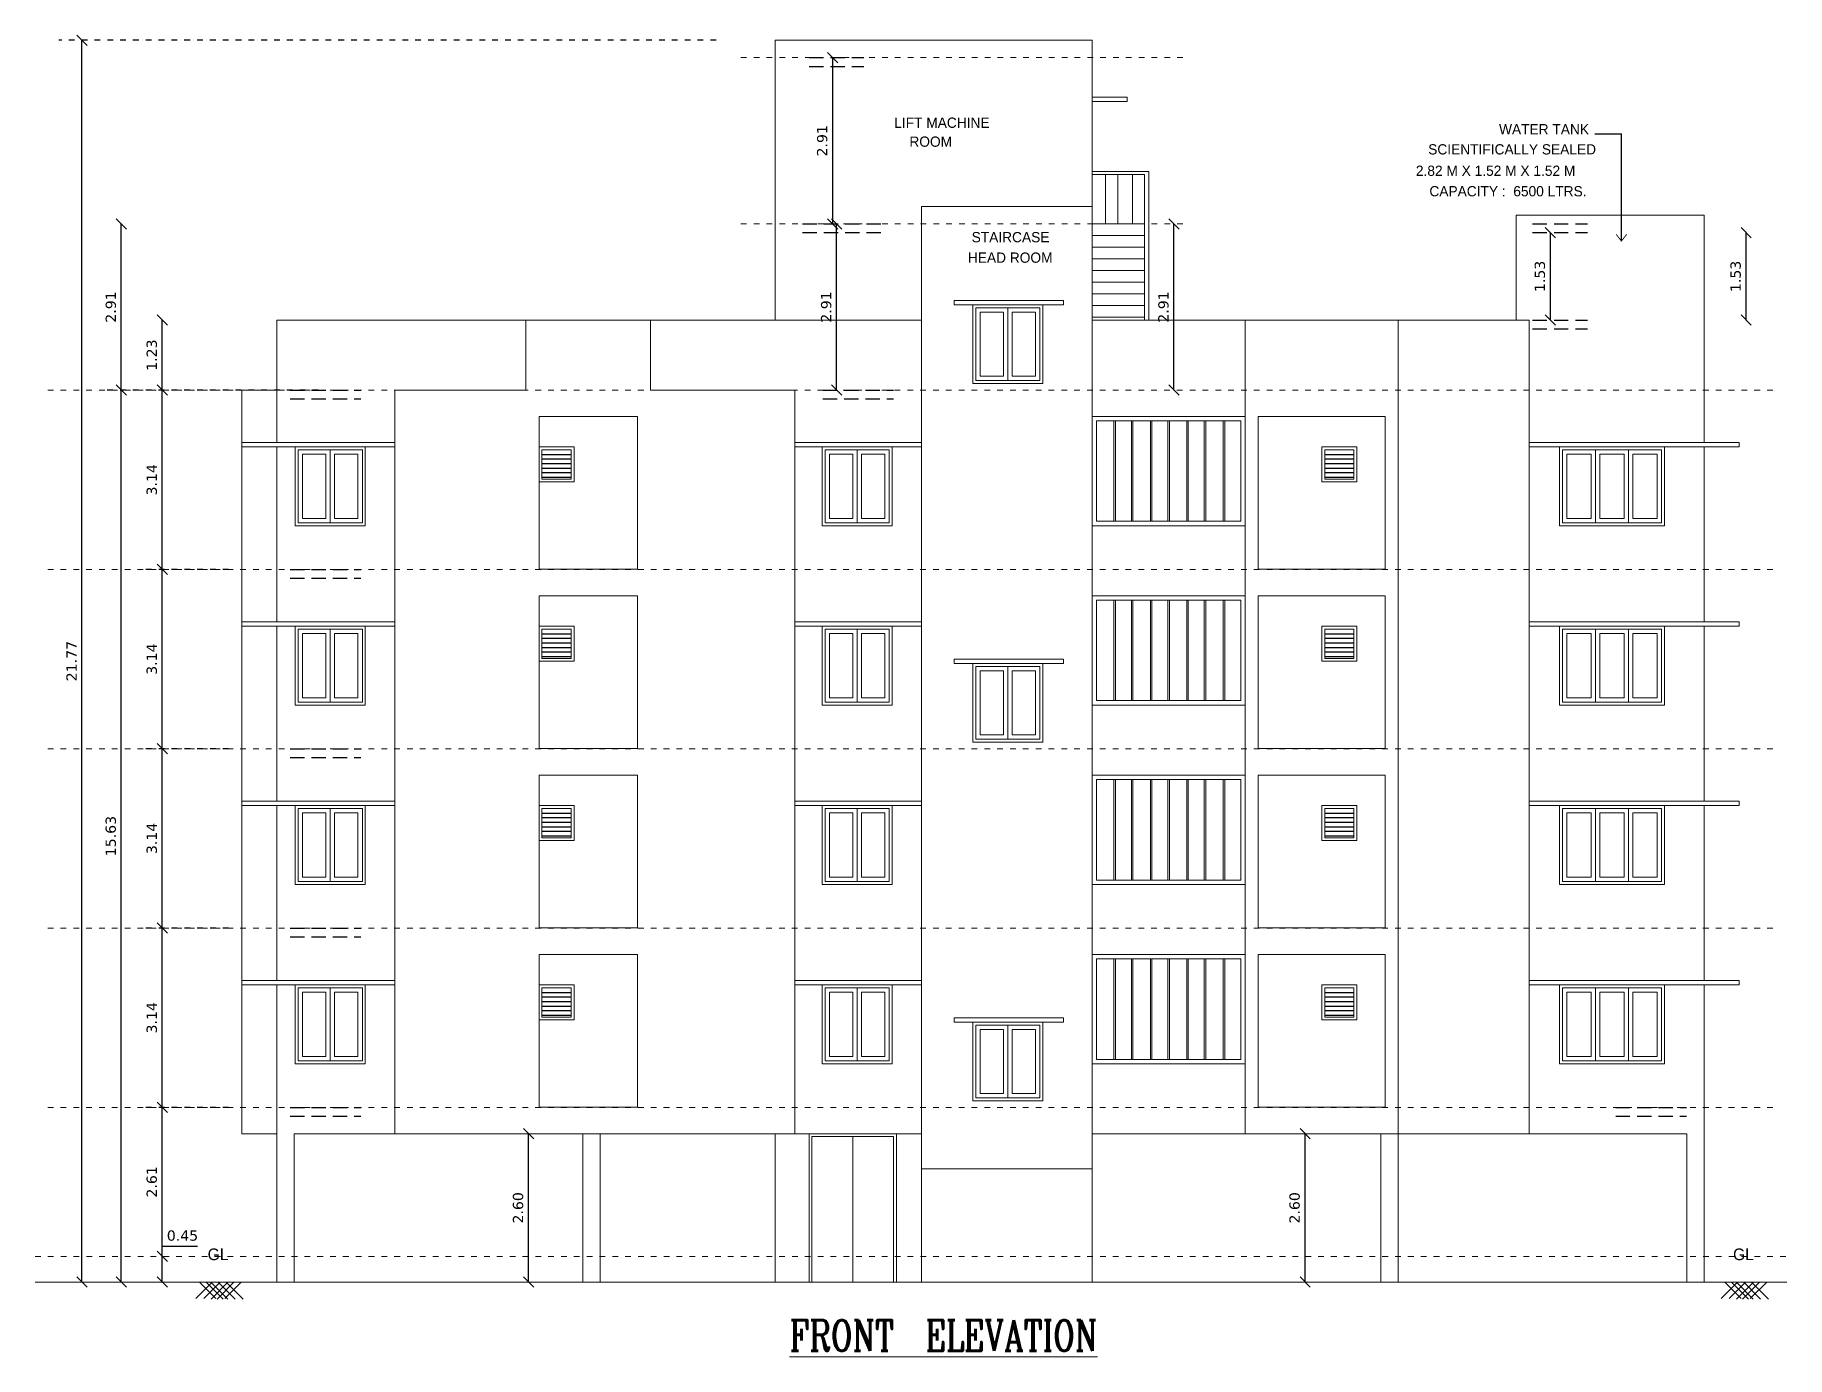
# Model space of a CAD drawing. Header units: metres. Extents: x 617 to 1370, y 693 to 852.
# Drawn here: x 979.39 to 1010.11, y 692.77 to 715.94 of the extents above; entities that cross this region are included whole.
import ezdxf

# ---------------------------------------------------------------- set-up
doc = ezdxf.new("R2010")
doc.units = ezdxf.units.M
doc.header["$MEASUREMENT"] = 0
doc.header["$PDMODE"] = 2
doc.header["$PDSIZE"] = 50
for name, pattern in [('DOT2', [0.125, 0, -0.125]), ('DOTX2', [0.5, 0, -0.5]), ('HIDDEN', [0.375, 0.25, -0.125])]:
    doc.linetypes.add(name, pattern=pattern)
doc.layers.get('0').update_dxf_attribs({"lineweight": 0})
doc.layers.get('Defpoints').update_dxf_attribs({"lineweight": 0})
for name, color, linetype in [('BLK_1_HT_OF_BLDG', 5, 'Continuous'), ('BLK_1_PLINTH_HEIGHT', 7, 'Continuous'), ('BLK_1_ROOF_WATER_TANK_HT', 235, 'Continuous'), ('BLK_1_STAIR_HEADROOM', 55, 'Continuous'), ('COLUMN', 2, 'Continuous'), ('DOORTEXT', 13, 'Continuous'), ('flr hts', 252, 'HIDDEN'), ('HATCH', 15, 'Continuous')]:
    doc.layers.add(name, color=color, linetype=linetype)
for name, color, linetype, lineweight in [('BLK_1_MUMTY_HT', 83, 'Continuous', 0), ('DIM', 3, 'Continuous', 0), ('DOOR', 8, 'Continuous', 0), ('ED', 30, 'Continuous', 0), ('ROOM TEXT', 7, 'Continuous', 0), ('TEXT', 7, 'Continuous', 0), ('wall', 7, 'Continuous', 0)]:
    doc.layers.add(name, color=color, linetype=linetype, lineweight=lineweight)
doc.styles.add('GPL$0$ROMANC', font='romanc', dxfattribs={"width": 0.75})
doc.styles.get("Standard").update_dxf_attribs({"font": 'verdana.ttf', "height": 0.18})
doc.styles.add('UATEXT', font='GOTHIC.TTF')
doc.styles.add('USA', font='GOTHIC.TTF', dxfattribs={"width": 0.8})
doc.dimstyles.new('ED', dxfattribs={"dimscale": 0, "dimtxt": 0.18, "dimasz": 0.18, "dimexe": 0, "dimexo": 0, "dimgap": 0.09, "dimtad": 1, "dimtoh": 1, "dimzin": 3, "dimdsep": 46, "dimtxsty": 'Standard', "dimblk": 'OBLIQUE', "dimcen": 0.09, "dimse1": 1, "dimse2": 1, "dimclrd": 251, "dimclrt": 30, "dimadec": 0, "dimazin": 0, "dimtfac": 1, "dimtmove": 0, "dimatfit": 3, "dimldrblk": 'ARCHTICK', "dimfxl": 1, "dimtolj": 1, "dimtzin": 0, "dimarcsym": 0})
doc.dimstyles.get("Standard").update_dxf_attribs({"dimscale": 0, "dimtxt": 0.18, "dimasz": 0.18, "dimexe": 0.18, "dimexo": 0.0625, "dimgap": 0.09, "dimtad": 1, "dimtoh": 1, "dimzin": 0, "dimdsep": 46, "dimtxsty": 'Standard', "dimblk": 'OBLIQUE', "dimcen": 0.09, "dimse1": 1, "dimse2": 1, "dimadec": 0, "dimazin": 0, "dimtfac": 1, "dimtofl": 0, "dimtmove": 0, "dimatfit": 3, "dimldrblk": 'OBLIQUE', "dimfxl": 1, "dimtolj": 1, "dimtzin": 0, "dimarcsym": 0})

msp = doc.modelspace()

# ---------------------------------------------------------------- texts
at = {"layer": 'DIM', "style": 'USA'}
for p in [(982.421, 694.471), (1009.17, 694.471)]:
    msp.add_text('GL', height=0.2044, dxfattribs=at).set_placement(p)
at = {"layer": 'ROOM TEXT', "style": 'UATEXT'}
for s, p in [('LIFT MACHINE', (994.461, 714.318)), ('WATER TANK', (1005.066, 714.203)), ('ROOM', (994.726, 713.986)), ('SCIENTIFICALLY SEALED ', (1003.824, 713.851)), ('2.82 M X 1.52 M X 1.52 M ', (1003.608, 713.476)), ('CAPACITY :  6500 LTRS.', (1003.845, 713.117)), ('STAIRCASE', (995.818, 712.312)), ('HEAD ROOM', (995.752, 711.953))]:
    msp.add_text(s, height=0.18, dxfattribs=at).set_placement(p)
at = {"layer": 'TEXT', "style": 'GPL$0$ROMANC', "width": 0.75}
msp.add_text('%%UFRONT  ELEVATION', height=0.53667, dxfattribs=at).set_placement((992.626, 692.882))

# ---------------------------------------------------------------- blocks, each defined once
blk = doc.blocks.new('_Oblique')
at = {"color": 0, "linetype": 'ByBlock', "lineweight": -2}
blk.add_line((-0.5, -0.5), (0.5, 0.5), dxfattribs=at)
blk = doc.blocks.new('*D68')
at = {"layer": 'Defpoints', "color": 0}
for p in [(981.626, 697.148), (983.134, 697.148), (983.134, 694.538)]:
    blk.add_point(p, dxfattribs=at)
at = {"layer": 'ED', "color": 251, "lineweight": -2}
blk.add_line((981.626, 694.538), (981.626, 697.148), dxfattribs=at)
at = {"layer": 'ED', "color": 251, "lineweight": -2, "xscale": 0.18, "yscale": 0.18, "zscale": 0.18}
for p, rotation in [((981.626, 697.148), 90), ((981.626, 694.538), 270)]:
    blk.add_blockref('_Oblique', p, dxfattribs=dict(at, rotation=rotation))
at = {"layer": 'ED', "color": 30, "insert": (981.442, 695.843), "char_height": 0.18, "attachment_point": 5, "rotation": 90}
blk.add_mtext('\\A1;2.61', dxfattribs=at)
blk = doc.blocks.new('_ArchTick')
at = {"color": 0, "const_width": 0.15}
blk.add_lwpolyline([(-0.5, -0.5), (0.5, 0.5)], dxfattribs=at)
blk = doc.blocks.new('*D69')
at = {"layer": 'Defpoints', "color": 0}
for p in [(981.626, 700.291), (982.789, 700.291), (983.134, 697.148)]:
    blk.add_point(p, dxfattribs=at)
at = {"layer": 'ED', "color": 251, "lineweight": -2}
blk.add_line((981.626, 697.148), (981.626, 700.291), dxfattribs=at)
at = {"layer": 'ED', "color": 251, "lineweight": -2, "xscale": 0.18, "yscale": 0.18, "zscale": 0.18}
for p, rotation in [((981.626, 700.291), 90), ((981.626, 697.148), 270)]:
    blk.add_blockref('_Oblique', p, dxfattribs=dict(at, rotation=rotation))
at = {"layer": 'ED', "color": 30, "insert": (981.442, 698.719), "char_height": 0.18, "attachment_point": 5, "rotation": 90}
blk.add_mtext('\\A1;3.14', dxfattribs=at)
blk = doc.blocks.new('*D70')
at = {"layer": 'Defpoints', "color": 0}
for p in [(981.626, 703.434), (982.789, 703.434), (982.789, 700.291)]:
    blk.add_point(p, dxfattribs=at)
at = {"layer": 'ED', "color": 251, "lineweight": -2}
blk.add_line((981.626, 700.291), (981.626, 703.434), dxfattribs=at)
at = {"layer": 'ED', "color": 251, "lineweight": -2, "xscale": 0.18, "yscale": 0.18, "zscale": 0.18}
for p, rotation in [((981.626, 703.434), 90), ((981.626, 700.291), 270)]:
    blk.add_blockref('_Oblique', p, dxfattribs=dict(at, rotation=rotation))
at = {"layer": 'ED', "color": 30, "insert": (981.442, 701.863), "char_height": 0.18, "attachment_point": 5, "rotation": 90}
blk.add_mtext('\\A1;3.14', dxfattribs=at)
blk = doc.blocks.new('*D71')
at = {"layer": 'Defpoints', "color": 0}
for p in [(981.626, 706.578), (982.789, 706.578), (982.789, 703.434)]:
    blk.add_point(p, dxfattribs=at)
at = {"layer": 'ED', "color": 251, "lineweight": -2}
blk.add_line((981.626, 703.434), (981.626, 706.578), dxfattribs=at)
at = {"layer": 'ED', "color": 251, "lineweight": -2, "xscale": 0.18, "yscale": 0.18, "zscale": 0.18}
for p, rotation in [((981.626, 706.578), 90), ((981.626, 703.434), 270)]:
    blk.add_blockref('_Oblique', p, dxfattribs=dict(at, rotation=rotation))
at = {"layer": 'ED', "color": 30, "insert": (981.442, 705.006), "char_height": 0.18, "attachment_point": 5, "rotation": 90}
blk.add_mtext('\\A1;3.14', dxfattribs=at)
blk = doc.blocks.new('*D72')
at = {"layer": 'Defpoints', "color": 0}
for p in [(981.626, 709.721), (984.361, 709.721), (982.789, 706.578)]:
    blk.add_point(p, dxfattribs=at)
at = {"layer": 'ED', "color": 251, "lineweight": -2}
blk.add_line((981.626, 706.578), (981.626, 709.721), dxfattribs=at)
at = {"layer": 'ED', "color": 251, "lineweight": -2, "xscale": 0.18, "yscale": 0.18, "zscale": 0.18}
for p, rotation in [((981.626, 709.721), 90), ((981.626, 706.578), 270)]:
    blk.add_blockref('_Oblique', p, dxfattribs=dict(at, rotation=rotation))
at = {"layer": 'ED', "color": 30, "insert": (981.442, 708.149), "char_height": 0.18, "attachment_point": 5, "rotation": 90}
blk.add_mtext('\\A1;3.14', dxfattribs=at)
blk = doc.blocks.new('*D73')
at = {"layer": 'Defpoints', "color": 0}
for p in [(981.626, 710.948), (984.361, 710.948), (984.361, 709.721)]:
    blk.add_point(p, dxfattribs=at)
at = {"layer": 'wall', "color": 251, "lineweight": -2}
blk.add_line((981.626, 709.721), (981.626, 710.948), dxfattribs=at)
at = {"layer": 'wall', "color": 251, "lineweight": -2, "xscale": 0.18, "yscale": 0.18, "zscale": 0.18}
for p, rotation in [((981.626, 710.948), 90), ((981.626, 709.721), 270)]:
    blk.add_blockref('_Oblique', p, dxfattribs=dict(at, rotation=rotation))
at = {"layer": 'wall', "color": 30, "insert": (981.442, 710.334), "char_height": 0.18, "attachment_point": 5, "rotation": 90}
blk.add_mtext('\\A1;1.23', dxfattribs=at)
blk = doc.blocks.new('*D74')
at = {"layer": 'Defpoints', "color": 0}
for p in [(980.217, 715.854), (991.337, 715.854), (980.907, 694.088)]:
    blk.add_point(p, dxfattribs=at)
at = {"layer": 'ED', "color": 251, "lineweight": -2}
blk.add_line((980.217, 694.088), (980.217, 715.854), dxfattribs=at)
at = {"layer": 'ED', "color": 251, "lineweight": -2, "xscale": 0.18, "yscale": 0.18, "zscale": 0.18}
for p, rotation in [((980.217, 715.854), 90), ((980.217, 694.088), 270)]:
    blk.add_blockref('_Oblique', p, dxfattribs=dict(at, rotation=rotation))
at = {"layer": 'ED', "color": 30, "insert": (980.035, 704.971), "char_height": 0.18, "attachment_point": 5, "rotation": 90}
blk.add_mtext('\\A1;21.77', dxfattribs=at)
blk = doc.blocks.new('*D75')
at = {"layer": 'Defpoints', "color": 0}
for p in [(993.451, 712.634), (993.785, 712.634), (993.818, 709.721)]:
    blk.add_point(p, dxfattribs=at)
at = {"layer": 'ED', "color": 251, "lineweight": -2}
blk.add_line((993.451, 709.721), (993.451, 712.634), dxfattribs=at)
at = {"layer": 'ED', "color": 251, "lineweight": -2, "xscale": 0.18, "yscale": 0.18, "zscale": 0.18}
for p, rotation in [((993.451, 712.634), 90), ((993.451, 709.721), 270)]:
    blk.add_blockref('_Oblique', p, dxfattribs=dict(at, rotation=rotation))
at = {"layer": 'ED', "color": 30, "insert": (993.268, 711.178), "char_height": 0.18, "attachment_point": 5, "rotation": 90}
blk.add_mtext('\\A1;2.91', dxfattribs=at)
blk = doc.blocks.new('*D290')
at = {"layer": 'Defpoints', "color": 0}
for p in [(1005.967, 712.481), (1006.003, 712.481), (1006.003, 710.948)]:
    blk.add_point(p, dxfattribs=at)
at = {"layer": 'ED', "color": 251, "lineweight": -2}
blk.add_line((1005.967, 710.948), (1005.967, 712.481), dxfattribs=at)
at = {"layer": 'ED', "color": 251, "lineweight": -2, "xscale": 0.18, "yscale": 0.18, "zscale": 0.18}
for p, rotation in [((1005.967, 712.481), 90), ((1005.967, 710.948), 270)]:
    blk.add_blockref('_Oblique', p, dxfattribs=dict(at, rotation=rotation))
at = {"layer": 'ED', "color": 30, "insert": (1005.783, 711.714), "char_height": 0.18, "attachment_point": 5, "rotation": 90}
blk.add_mtext('\\A1;1.53', dxfattribs=at)
blk = doc.blocks.new('*D291')
at = {"layer": 'Defpoints', "color": 0}
for p in [(993.381, 715.548), (993.587, 715.548), (993.587, 712.634)]:
    blk.add_point(p, dxfattribs=at)
at = {"layer": 'ED', "color": 251, "lineweight": -2}
blk.add_line((993.381, 712.634), (993.381, 715.548), dxfattribs=at)
at = {"layer": 'ED', "color": 251, "lineweight": -2, "xscale": 0.18, "yscale": 0.18, "zscale": 0.18}
for p, rotation in [((993.381, 715.548), 90), ((993.381, 712.634), 270)]:
    blk.add_blockref('_Oblique', p, dxfattribs=dict(at, rotation=rotation))
at = {"layer": 'ED', "color": 30, "insert": (993.198, 714.091), "char_height": 0.18, "attachment_point": 5, "rotation": 90}
blk.add_mtext('\\A1;2.91', dxfattribs=at)
blk = doc.blocks.new('*D292')
at = {"layer": 'Defpoints', "color": 0}
for p in [(988.048, 696.688), (988.999, 696.688), (988.999, 694.088)]:
    blk.add_point(p, dxfattribs=at)
at = {"layer": 'ED', "color": 251, "lineweight": -2}
blk.add_line((988.048, 694.088), (988.048, 696.688), dxfattribs=at)
at = {"layer": 'ED', "color": 251, "lineweight": -2, "xscale": 0.18, "yscale": 0.18, "zscale": 0.18}
for p, rotation in [((988.048, 696.688), 90), ((988.048, 694.088), 270)]:
    blk.add_blockref('_Oblique', p, dxfattribs=dict(at, rotation=rotation))
at = {"layer": 'ED', "color": 30, "insert": (987.865, 695.388), "char_height": 0.18, "attachment_point": 5, "rotation": 90}
blk.add_mtext('\\A1;2.60', dxfattribs=at)
blk = doc.blocks.new('*D80')
at = {"layer": 'Defpoints', "color": 0}
for p in [(1001.666, 696.688), (1002.616, 696.688), (1002.616, 694.088)]:
    blk.add_point(p, dxfattribs=at)
at = {"layer": 'ED', "color": 251, "lineweight": -2}
blk.add_line((1001.666, 694.088), (1001.666, 696.688), dxfattribs=at)
at = {"layer": 'ED', "color": 251, "lineweight": -2, "xscale": 0.18, "yscale": 0.18, "zscale": 0.18}
for p, rotation in [((1001.666, 696.688), 90), ((1001.666, 694.088), 270)]:
    blk.add_blockref('_Oblique', p, dxfattribs=dict(at, rotation=rotation))
at = {"layer": 'ED', "color": 30, "insert": (1001.482, 695.388), "char_height": 0.18, "attachment_point": 5, "rotation": 90}
blk.add_mtext('\\A1;2.60', dxfattribs=at)
blk = doc.blocks.new('*D311')
at = {"layer": 'BLK_1_STAIR_HEADROOM', "color": 0, "lineweight": -2}
blk.add_line((999.366, 709.721), (999.366, 712.634), dxfattribs=at)
at = {"layer": 'Defpoints', "color": 0}
for p in [(994.323, 712.634), (999.366, 712.634), (994.446, 709.721)]:
    blk.add_point(p, dxfattribs=at)
at = {"layer": 'BLK_1_STAIR_HEADROOM', "color": 0, "lineweight": -2, "xscale": 0.18, "yscale": 0.18, "zscale": 0.18}
for p, rotation in [((999.366, 712.634), 90), ((999.366, 709.721), 270)]:
    blk.add_blockref('_Oblique', p, dxfattribs=dict(at, rotation=rotation))
at = {"layer": 'BLK_1_STAIR_HEADROOM', "color": 0, "insert": (999.182, 711.178), "char_height": 0.18, "attachment_point": 5, "rotation": 90}
blk.add_mtext('\\A1;2.91', dxfattribs=at)
blk = doc.blocks.new('*D317')
at = {"layer": 'BLK_1_HT_OF_BLDG', "color": 0, "lineweight": -2}
blk.add_line((980.907, 694.088), (980.907, 709.721), dxfattribs=at)
at = {"layer": 'Defpoints', "color": 0}
for p in [(980.907, 709.721), (983.632, 709.721), (983.632, 694.088)]:
    blk.add_point(p, dxfattribs=at)
at = {"layer": 'BLK_1_HT_OF_BLDG', "color": 0, "lineweight": -2, "xscale": 0.18, "yscale": 0.18, "zscale": 0.18}
for p, rotation in [((980.907, 709.721), 90), ((980.907, 694.088), 270)]:
    blk.add_blockref('_Oblique', p, dxfattribs=dict(at, rotation=rotation))
at = {"layer": 'BLK_1_HT_OF_BLDG', "color": 0, "insert": (980.723, 701.904), "char_height": 0.18, "attachment_point": 5, "rotation": 90}
blk.add_mtext('\\A1;15.63', dxfattribs=at)
blk = doc.blocks.new('*D318')
at = {"layer": 'BLK_1_PLINTH_HEIGHT', "color": 0, "linetype": 'ByBlock', "lineweight": -2}
for p, q in [((981.626, 694.538), (981.626, 694.718)), ((981.626, 694.718), (982.244, 694.718)), ((981.626, 694.088), (981.626, 694.538))]:
    blk.add_line(p, q, dxfattribs=at)
at = {"layer": 'Defpoints', "color": 0, "linetype": 'ByBlock'}
for p in [(981.626, 694.538), (983.632, 694.538), (983.632, 694.088)]:
    blk.add_point(p, dxfattribs=at)
at = {"layer": 'BLK_1_PLINTH_HEIGHT', "color": 0, "linetype": 'ByBlock', "lineweight": -2, "xscale": 0.18, "yscale": 0.18, "zscale": 0.18}
for p, rotation in [((981.626, 694.538), 90), ((981.626, 694.088), 270)]:
    blk.add_blockref('_Oblique', p, dxfattribs=dict(at, rotation=rotation))
at = {"layer": 'BLK_1_PLINTH_HEIGHT', "color": 0, "linetype": 'ByBlock', "insert": (981.98, 694.901), "char_height": 0.18, "attachment_point": 5}
blk.add_mtext('\\A1;0.45', dxfattribs=at)
blk = doc.blocks.new('*D341')
at = {"layer": 'BLK_1_MUMTY_HT', "color": 0, "lineweight": -2}
blk.add_line((980.907, 709.721), (980.907, 712.634), dxfattribs=at)
at = {"layer": 'Defpoints', "color": 0}
for p in [(980.907, 712.634), (994.941, 712.634), (983.019, 709.721)]:
    blk.add_point(p, dxfattribs=at)
at = {"layer": 'BLK_1_MUMTY_HT', "color": 0, "lineweight": -2, "xscale": 0.18, "yscale": 0.18, "zscale": 0.18}
for p, rotation in [((980.907, 712.634), 90), ((980.907, 709.721), 270)]:
    blk.add_blockref('_Oblique', p, dxfattribs=dict(at, rotation=rotation))
at = {"layer": 'BLK_1_MUMTY_HT', "color": 0, "insert": (980.724, 711.178), "char_height": 0.18, "attachment_point": 5, "rotation": 90}
blk.add_mtext('\\A1;2.91', dxfattribs=at)
blk = doc.blocks.new('*D342')
at = {"layer": 'BLK_1_ROOF_WATER_TANK_HT', "color": 0, "lineweight": -2}
blk.add_line((1009.399, 710.948), (1009.399, 712.481), dxfattribs=at)
at = {"layer": 'Defpoints', "color": 0}
for p in [(1006.618, 712.481), (1009.399, 712.481), (1006.618, 710.948)]:
    blk.add_point(p, dxfattribs=at)
at = {"layer": 'BLK_1_ROOF_WATER_TANK_HT', "color": 0, "lineweight": -2, "xscale": 0.18, "yscale": 0.18, "zscale": 0.18}
for p, rotation in [((1009.399, 712.481), 90), ((1009.399, 710.948), 270)]:
    blk.add_blockref('_Oblique', p, dxfattribs=dict(at, rotation=rotation))
at = {"layer": 'BLK_1_ROOF_WATER_TANK_HT', "color": 0, "insert": (1009.216, 711.714), "char_height": 0.18, "attachment_point": 5, "rotation": 90}
blk.add_mtext('\\A1;1.53', dxfattribs=at)

# ---------------------------------------------------------------- dimensions: what is measured, and where the dimension line sits
at = {"layer": 'BLK_1_HT_OF_BLDG'}
dim = msp.add_linear_dim(base=(980.907, 709.721), p1=(983.632, 694.088), p2=(983.632, 709.721), angle=90, dimstyle='Standard', override={"dimscale": 1}, dxfattribs=at)
dim.commit()
dim.dimension.update_dxf_attribs({"geometry": '*D317', "text_midpoint": (980.723, 701.904)})
at = {"layer": 'BLK_1_MUMTY_HT'}
dim = msp.add_linear_dim(base=(980.907, 712.634), p1=(983.019, 709.721), p2=(994.941, 712.634), angle=90, dimstyle='Standard', override={"dimscale": 1}, dxfattribs=at)
dim.commit()
dim.dimension.update_dxf_attribs({"geometry": '*D341', "text_midpoint": (980.724, 711.178)})
at = {"layer": 'BLK_1_PLINTH_HEIGHT', "linetype": 'ByBlock'}
dim = msp.add_linear_dim(base=(981.626, 694.538), p1=(983.632, 694.088), p2=(983.632, 694.538), angle=90, dimstyle='Standard', override={"dimscale": 1}, dxfattribs=at)
dim.commit()
dim.dimension.update_dxf_attribs({"geometry": '*D318', "text_midpoint": (981.98, 694.901)})
at = {"layer": 'BLK_1_ROOF_WATER_TANK_HT'}
dim = msp.add_linear_dim(base=(1009.399, 712.481), p1=(1006.618, 710.948), p2=(1006.618, 712.481), angle=90, dimstyle='Standard', override={"dimscale": 1}, dxfattribs=at)
dim.commit()
dim.dimension.update_dxf_attribs({"geometry": '*D342', "text_midpoint": (1009.216, 711.714)})
at = {"layer": 'BLK_1_STAIR_HEADROOM', "color": 1}
dim = msp.add_linear_dim(base=(999.366, 712.634), p1=(994.446, 709.721), p2=(994.323, 712.634), angle=90, dimstyle='Standard', override={"dimscale": 1, "dimfxl": 0}, dxfattribs=at)
dim.commit()
dim.dimension.update_dxf_attribs({"geometry": '*D311', "text_midpoint": (999.182, 711.178)})
at = {"layer": 'ED'}
for base, p1, p2, picture, middle in [((980.217, 715.854), (980.907, 694.088), (991.337, 715.854), '*D74', (980.035, 704.971)), ((993.381, 715.548), (993.587, 712.634), (993.587, 715.548), '*D291', (993.198, 714.091)), ((993.451, 712.634), (993.818, 709.721), (993.785, 712.634), '*D75', (993.268, 711.178)), ((1005.967, 712.481), (1006.003, 710.948), (1006.003, 712.481), '*D290', (1005.783, 711.714)), ((981.626, 709.721), (982.789, 706.578), (984.361, 709.721), '*D72', (981.442, 708.149)), ((981.626, 706.578), (982.789, 703.434), (982.789, 706.578), '*D71', (981.442, 705.006)), ((981.626, 703.434), (982.789, 700.291), (982.789, 703.434), '*D70', (981.442, 701.863)), ((981.626, 700.291), (983.134, 697.148), (982.789, 700.291), '*D69', (981.442, 698.719)), ((981.626, 697.148), (983.134, 694.538), (983.134, 697.148), '*D68', (981.442, 695.843)), ((988.048, 696.688), (988.999, 694.088), (988.999, 696.688), '*D292', (987.865, 695.388)), ((1001.666, 696.688), (1002.616, 694.088), (1002.616, 696.688), '*D80', (1001.482, 695.388))]:
    dim = msp.add_linear_dim(base=base, p1=p1, p2=p2, angle=90, dimstyle='ED', override={"dimscale": 1, "dimpost": '\\X'}, dxfattribs=at)
    dim.commit()
    dim.dimension.update_dxf_attribs({"geometry": picture, "text_midpoint": middle})
at = {"layer": 'wall', "color": 1}
dim = msp.add_linear_dim(base=(981.626, 710.948), p1=(984.361, 709.721), p2=(984.361, 710.948), angle=90, dimstyle='ED', override={"dimscale": 1, "dimpost": '\\X'}, dxfattribs=at)
dim.commit()
dim.dimension.update_dxf_attribs({"geometry": '*D73', "text_midpoint": (981.442, 710.334)})

# ---------------------------------------------------------------- hatches: boundary and pattern name
at = {"layer": 'HATCH'}
h = msp.add_hatch(dxfattribs=at)
h.set_pattern_fill('ANSI31', color=256, scale=0.638889, angle=135, style=0)
h.set_pattern_definition([(180, (1221.3086, 1157.89252), (0, -0.079861111), [])])
h.paths.add_polyline_path([(988.794, 708.673), (988.283, 708.673), (988.283, 708.162), (988.794, 708.162)])
h = msp.add_hatch(dxfattribs=at)
h.set_pattern_fill('ANSI31', color=256, scale=0.638889, angle=135, style=0)
h.set_pattern_definition([(180, (1235.03472, 1157.89252), (0, -0.079861111), [])])
h.paths.add_polyline_path([(1002.521, 708.673), (1002.009, 708.673), (1002.009, 708.162), (1002.521, 708.162)])
h = msp.add_hatch(dxfattribs=at)
h.set_pattern_fill('ANSI31', color=256, scale=0.638889, angle=135, style=0)
h.set_pattern_definition([(180, (1221.3086, 1154.74918), (0, -0.079861111), [])])
h.paths.add_polyline_path([(988.794, 705.53), (988.283, 705.53), (988.283, 705.019), (988.794, 705.019)])
h = msp.add_hatch(dxfattribs=at)
h.set_pattern_fill('ANSI31', color=256, scale=0.638889, angle=135, style=0)
h.set_pattern_definition([(180, (1235.03472, 1154.74918), (0, -0.079861111), [])])
h.paths.add_polyline_path([(1002.521, 705.53), (1002.009, 705.53), (1002.009, 705.019), (1002.521, 705.019)])
h = msp.add_hatch(dxfattribs=at)
h.set_pattern_fill('ANSI31', color=256, scale=0.638889, angle=135, style=0)
h.set_pattern_definition([(180, (1221.3086, 1151.60585), (0, -0.079861111), [])])
h.paths.add_polyline_path([(988.794, 702.387), (988.283, 702.387), (988.283, 701.875), (988.794, 701.875)])
h = msp.add_hatch(dxfattribs=at)
h.set_pattern_fill('ANSI31', color=256, scale=0.638889, angle=135, style=0)
h.set_pattern_definition([(180, (1235.03472, 1151.60585), (0, -0.079861111), [])])
h.paths.add_polyline_path([(1002.521, 702.387), (1002.009, 702.387), (1002.009, 701.875), (1002.521, 701.875)])
h = msp.add_hatch(dxfattribs=at)
h.set_pattern_fill('ANSI31', color=256, scale=0.638889, angle=135, style=0)
h.set_pattern_definition([(180, (1221.3086, 1148.46252), (0, -0.079861111), [])])
h.paths.add_polyline_path([(988.794, 699.243), (988.283, 699.243), (988.283, 698.732), (988.794, 698.732)])
h = msp.add_hatch(dxfattribs=at)
h.set_pattern_fill('ANSI31', color=256, scale=0.638889, angle=135, style=0)
h.set_pattern_definition([(180, (1235.03472, 1148.46252), (0, -0.079861111), [])])
h.paths.add_polyline_path([(1002.521, 699.243), (1002.009, 699.243), (1002.009, 698.732), (1002.521, 698.732)])

# ---------------------------------------------------------------- linework, layer by layer
at = {"color": 251, "linetype": 'DOT2'}
for p, q in [((991.772, 715.548), (999.527, 715.548)), ((991.772, 712.634), (999.527, 712.634)), ((979.617, 709.721), (1009.877, 709.721)), ((979.617, 706.578), (1009.877, 706.578)), ((979.617, 703.434), (1009.877, 703.434)), ((979.617, 700.291), (1009.877, 700.291)), ((979.617, 697.148), (1009.877, 697.148)), ((979.394, 694.538), (1010.115, 694.538))]:
    msp.add_line(p, q, dxfattribs=at)
at = {"layer": 'COLUMN', "linetype": 'HIDDEN'}
for p, q in [((992.968, 715.548), (993.93, 715.548)), ((992.968, 715.394), (993.93, 715.394)), ((992.852, 712.634), (994.323, 712.634)), ((992.852, 712.481), (994.323, 712.481)), ((1005.655, 712.634), (1006.618, 712.634)), ((1005.655, 712.481), (1006.618, 712.481)), ((1005.655, 710.948), (1006.618, 710.948)), ((1005.655, 710.794), (1006.618, 710.794)), ((983.867, 709.721), (985.105, 709.721)), ((993.208, 709.721), (994.446, 709.721)), ((983.867, 709.568), (985.105, 709.568)), ((993.208, 709.568), (994.446, 709.568)), ((983.867, 706.578), (985.105, 706.578)), ((983.867, 706.424), (985.105, 706.424)), ((983.867, 703.434), (985.105, 703.434)), ((983.867, 703.281), (985.105, 703.281)), ((983.867, 700.291), (985.105, 700.291)), ((983.867, 700.138), (985.105, 700.138)), ((983.867, 697.148), (985.105, 697.148)), ((1007.112, 697.148), (1008.351, 697.148)), ((983.867, 696.994), (985.105, 696.994)), ((1007.112, 696.994), (1008.351, 696.994))]:
    msp.add_line(p, q, dxfattribs=at)
at = {"layer": 'DOOR', "linetype": 'Continuous'}
for p, q in [((997.931, 713.554), (998.927, 713.554)), ((997.931, 713.503), (998.851, 713.503)), ((998.164, 713.503), (998.164, 712.634)), ((998.383, 713.503), (998.383, 712.634)), ((998.636, 713.503), (998.636, 712.634)), ((998.851, 710.948), (998.851, 713.503)), ((998.927, 710.948), (998.927, 713.554)), ((997.931, 712.634), (998.851, 712.634)), ((997.931, 712.43), (998.851, 712.43)), ((997.931, 712.225), (998.851, 712.225)), ((997.931, 712.021), (998.851, 712.021)), ((997.931, 711.817), (998.851, 711.817)), ((997.931, 711.612), (998.851, 711.612)), ((997.065, 711.216), (995.839, 711.216)), ((995.839, 711.216), (995.839, 709.836)), ((997.065, 709.836), (997.065, 711.216)), ((997.931, 711.408), (998.851, 711.408)), ((997.931, 711.203), (998.851, 711.203)), ((990.187, 710.948), (994.941, 710.948)), ((997.014, 711.165), (995.89, 711.165)), ((995.89, 711.165), (995.89, 709.887)), ((996.452, 711.165), (996.452, 709.887)), ((997.014, 709.887), (997.014, 711.165)), ((997.931, 710.999), (998.851, 710.999)), ((1000.614, 710.948), (997.931, 710.948)), ((1003.297, 710.948), (1005.597, 710.948)), ((983.632, 709.721), (983.019, 709.721)), ((995.839, 709.836), (997.065, 709.836)), ((995.89, 709.887), (997.014, 709.887)), ((1000.614, 709.261), (997.931, 709.261)), ((998.007, 709.184), (1000.537, 709.184)), ((998.007, 707.421), (998.007, 709.184)), ((998.314, 709.184), (998.314, 707.421)), ((998.339, 709.184), (998.339, 707.421)), ((998.621, 707.421), (998.621, 709.184)), ((998.646, 707.421), (998.646, 709.184)), ((998.953, 709.184), (998.953, 707.421)), ((998.978, 709.184), (998.978, 707.421)), ((999.259, 707.421), (999.259, 709.184)), ((999.285, 707.421), (999.285, 709.184)), ((999.592, 709.184), (999.592, 707.421)), ((999.617, 709.184), (999.617, 707.421)), ((999.898, 707.421), (999.898, 709.184)), ((999.924, 707.421), (999.924, 709.184)), ((1000.231, 709.184), (1000.231, 707.421)), ((1000.256, 709.184), (1000.256, 707.421)), ((1000.537, 709.184), (1000.537, 707.421)), ((985.185, 708.724), (983.958, 708.724)), ((983.958, 708.724), (983.958, 707.344)), ((985.185, 707.344), (985.185, 708.724)), ((994.423, 708.724), (993.196, 708.724)), ((993.196, 708.724), (993.196, 707.344)), ((994.423, 707.344), (994.423, 708.724)), ((1007.967, 708.724), (1006.127, 708.724)), ((1006.127, 708.724), (1006.127, 707.344)), ((1007.967, 707.344), (1007.967, 708.724)), ((1008.664, 705.658), (1008.664, 708.724)), ((985.134, 708.673), (984.009, 708.673)), ((984.009, 708.673), (984.009, 707.395)), ((984.571, 708.673), (984.571, 707.395)), ((985.134, 707.395), (985.134, 708.673)), ((994.372, 708.673), (993.247, 708.673)), ((993.247, 708.673), (993.247, 707.395)), ((993.81, 708.673), (993.81, 707.395)), ((994.372, 707.395), (994.372, 708.673)), ((1007.916, 708.673), (1006.178, 708.673)), ((1006.178, 708.673), (1006.178, 707.395)), ((1006.758, 708.673), (1006.758, 707.395)), ((1007.337, 708.673), (1007.337, 707.395)), ((1007.916, 707.395), (1007.916, 708.673)), ((983.958, 707.344), (985.185, 707.344)), ((984.009, 707.395), (985.134, 707.395)), ((993.196, 707.344), (994.423, 707.344)), ((993.247, 707.395), (994.372, 707.395)), ((1000.614, 707.344), (997.931, 707.344)), ((1000.537, 707.421), (998.007, 707.421)), ((1006.127, 707.344), (1007.967, 707.344)), ((1006.178, 707.395), (1007.916, 707.395)), ((1000.614, 706.118), (997.931, 706.118)), ((998.007, 706.041), (1000.537, 706.041)), ((998.007, 704.278), (998.007, 706.041)), ((998.314, 706.041), (998.314, 704.278)), ((998.339, 706.041), (998.339, 704.278)), ((998.621, 704.278), (998.621, 706.041)), ((998.646, 704.278), (998.646, 706.041)), ((998.953, 706.041), (998.953, 704.278)), ((998.978, 706.041), (998.978, 704.278)), ((999.259, 704.278), (999.259, 706.041)), ((999.285, 704.278), (999.285, 706.041)), ((999.592, 706.041), (999.592, 704.278)), ((999.617, 706.041), (999.617, 704.278)), ((999.898, 704.278), (999.898, 706.041)), ((999.924, 704.278), (999.924, 706.041)), ((1000.231, 706.041), (1000.231, 704.278)), ((1000.256, 706.041), (1000.256, 704.278)), ((1000.537, 706.041), (1000.537, 704.278)), ((985.185, 705.581), (983.958, 705.581)), ((983.958, 705.581), (983.958, 704.201)), ((985.134, 705.53), (984.009, 705.53)), ((984.009, 705.53), (984.009, 704.252)), ((984.571, 705.53), (984.571, 704.252)), ((985.134, 704.252), (985.134, 705.53)), ((985.185, 704.201), (985.185, 705.581)), ((994.423, 705.581), (993.196, 705.581)), ((993.196, 705.581), (993.196, 704.201)), ((994.372, 705.53), (993.247, 705.53)), ((993.247, 705.53), (993.247, 704.252)), ((993.81, 705.53), (993.81, 704.252)), ((994.372, 704.252), (994.372, 705.53)), ((994.423, 704.201), (994.423, 705.581)), ((1007.967, 705.581), (1006.127, 705.581)), ((1006.127, 705.581), (1006.127, 704.201)), ((1007.916, 705.53), (1006.178, 705.53)), ((1006.178, 705.53), (1006.178, 704.252)), ((1006.758, 705.53), (1006.758, 704.252)), ((1007.337, 705.53), (1007.337, 704.252)), ((1007.916, 704.252), (1007.916, 705.53)), ((1007.967, 704.201), (1007.967, 705.581)), ((1008.664, 702.514), (1008.664, 705.581)), ((997.065, 704.929), (995.839, 704.929)), ((995.839, 704.929), (995.839, 703.549)), ((997.014, 704.878), (995.89, 704.878)), ((995.89, 704.878), (995.89, 703.6)), ((996.452, 704.878), (996.452, 703.6)), ((997.014, 703.6), (997.014, 704.878)), ((997.065, 703.549), (997.065, 704.929)), ((983.958, 704.201), (985.185, 704.201)), ((984.009, 704.252), (985.134, 704.252)), ((993.196, 704.201), (994.423, 704.201)), ((993.247, 704.252), (994.372, 704.252)), ((1000.614, 704.201), (997.931, 704.201)), ((1000.537, 704.278), (998.007, 704.278)), ((1006.127, 704.201), (1007.967, 704.201)), ((1006.178, 704.252), (1007.916, 704.252)), ((995.839, 703.549), (997.065, 703.549)), ((995.89, 703.6), (997.014, 703.6)), ((1000.614, 702.974), (997.931, 702.974)), ((998.007, 702.898), (1000.537, 702.898)), ((998.007, 701.134), (998.007, 702.898)), ((998.314, 702.898), (998.314, 701.134)), ((998.339, 702.898), (998.339, 701.134)), ((998.621, 701.134), (998.621, 702.898)), ((998.646, 701.134), (998.646, 702.898)), ((998.953, 702.898), (998.953, 701.134)), ((998.978, 702.898), (998.978, 701.134)), ((999.259, 701.134), (999.259, 702.898)), ((999.285, 701.134), (999.285, 702.898)), ((999.592, 702.898), (999.592, 701.134)), ((999.617, 702.898), (999.617, 701.134)), ((999.898, 701.134), (999.898, 702.898)), ((999.924, 701.134), (999.924, 702.898)), ((1000.231, 702.898), (1000.231, 701.134)), ((1000.256, 702.898), (1000.256, 701.134)), ((1000.537, 702.898), (1000.537, 701.134)), ((985.185, 702.438), (983.958, 702.438)), ((983.958, 702.438), (983.958, 701.058)), ((985.134, 702.387), (984.009, 702.387)), ((984.009, 702.387), (984.009, 701.109)), ((984.571, 702.387), (984.571, 701.109)), ((985.134, 701.109), (985.134, 702.387)), ((985.185, 701.058), (985.185, 702.438)), ((994.423, 702.438), (993.196, 702.438)), ((993.196, 702.438), (993.196, 701.058)), ((994.372, 702.387), (993.247, 702.387)), ((993.247, 702.387), (993.247, 701.109)), ((993.81, 702.387), (993.81, 701.109)), ((994.372, 701.109), (994.372, 702.387)), ((994.423, 701.058), (994.423, 702.438)), ((1007.967, 702.438), (1006.127, 702.438)), ((1006.127, 702.438), (1006.127, 701.058)), ((1007.916, 702.387), (1006.178, 702.387)), ((1006.178, 702.387), (1006.178, 701.109)), ((1006.758, 702.387), (1006.758, 701.109)), ((1007.337, 702.387), (1007.337, 701.109)), ((1007.916, 701.109), (1007.916, 702.387)), ((1007.967, 701.058), (1007.967, 702.438)), ((1008.664, 699.371), (1008.664, 702.438)), ((983.958, 701.058), (985.185, 701.058)), ((984.009, 701.109), (985.134, 701.109)), ((993.196, 701.058), (994.423, 701.058)), ((993.247, 701.109), (994.372, 701.109)), ((1000.614, 701.058), (997.931, 701.058)), ((1000.537, 701.134), (998.007, 701.134)), ((1006.127, 701.058), (1007.967, 701.058)), ((1006.178, 701.109), (1007.916, 701.109)), ((1000.614, 699.831), (997.931, 699.831)), ((998.007, 699.754), (1000.537, 699.754)), ((998.007, 697.991), (998.007, 699.754)), ((998.314, 699.754), (998.314, 697.991)), ((998.339, 699.754), (998.339, 697.991)), ((998.621, 697.991), (998.621, 699.754)), ((998.646, 697.991), (998.646, 699.754)), ((998.953, 699.754), (998.953, 697.991)), ((998.978, 699.754), (998.978, 697.991)), ((999.259, 697.991), (999.259, 699.754)), ((999.285, 697.991), (999.285, 699.754)), ((999.592, 699.754), (999.592, 697.991)), ((999.617, 699.754), (999.617, 697.991)), ((999.898, 697.991), (999.898, 699.754)), ((999.924, 697.991), (999.924, 699.754)), ((1000.231, 699.754), (1000.231, 697.991)), ((1000.256, 699.754), (1000.256, 697.991)), ((1000.537, 699.754), (1000.537, 697.991)), ((985.185, 699.294), (983.958, 699.294)), ((983.958, 699.294), (983.958, 697.914)), ((985.134, 699.243), (984.009, 699.243)), ((984.009, 699.243), (984.009, 697.965)), ((984.571, 699.243), (984.571, 697.965)), ((985.134, 697.965), (985.134, 699.243)), ((985.185, 697.914), (985.185, 699.294)), ((994.423, 699.294), (993.196, 699.294)), ((993.196, 699.294), (993.196, 697.914)), ((994.372, 699.243), (993.247, 699.243)), ((993.247, 699.243), (993.247, 697.965)), ((993.81, 699.243), (993.81, 697.965)), ((994.372, 697.965), (994.372, 699.243)), ((994.423, 697.914), (994.423, 699.294)), ((1007.967, 699.294), (1006.127, 699.294)), ((1006.127, 699.294), (1006.127, 697.914)), ((1007.916, 699.243), (1006.178, 699.243)), ((1006.178, 699.243), (1006.178, 697.965)), ((1006.758, 699.243), (1006.758, 697.965)), ((1007.337, 699.243), (1007.337, 697.965)), ((1007.916, 697.965), (1007.916, 699.243)), ((1007.967, 697.914), (1007.967, 699.294)), ((997.065, 698.643), (995.839, 698.643)), ((995.839, 698.643), (995.839, 697.263)), ((997.014, 698.592), (995.89, 698.592)), ((995.89, 698.592), (995.89, 697.314)), ((996.452, 698.592), (996.452, 697.314)), ((997.014, 697.314), (997.014, 698.592)), ((997.065, 697.263), (997.065, 698.643)), ((1000.537, 697.991), (998.007, 697.991)), ((983.958, 697.914), (985.185, 697.914)), ((984.009, 697.965), (985.134, 697.965)), ((993.196, 697.914), (994.423, 697.914)), ((993.247, 697.965), (994.372, 697.965)), ((1000.614, 697.914), (997.931, 697.914)), ((1006.127, 697.914), (1007.967, 697.914)), ((1006.178, 697.965), (1007.916, 697.965)), ((995.839, 697.263), (997.065, 697.263)), ((995.89, 697.314), (997.014, 697.314)), ((1003.297, 696.688), (1005.597, 696.688)), ((1005.597, 696.688), (1008.357, 696.688))]:
    msp.add_line(p, q, dxfattribs=at)
at = {"layer": 'DOOR'}
for p, q in [((982.499, 694.088), (982.212, 693.797)), ((982.277, 694.088), (982.564, 693.797)), ((982.639, 694.088), (982.352, 693.797)), ((982.394, 694.088), (982.692, 693.786)), ((982.478, 694.088), (982.775, 693.786)), ((982.777, 694.088), (982.48, 693.786)), ((982.883, 694.088), (982.586, 693.786)), ((982.607, 694.088), (982.905, 693.786)), ((983.011, 694.088), (982.724, 693.797)), ((982.746, 694.088), (983.043, 693.786)), ((1009.248, 694.088), (1008.961, 693.797)), ((1009.026, 694.088), (1009.313, 693.797)), ((1009.388, 694.088), (1009.101, 693.797)), ((1009.143, 694.088), (1009.44, 693.786)), ((1009.227, 694.088), (1009.524, 693.786)), ((1009.526, 694.088), (1009.228, 693.786)), ((1009.632, 694.088), (1009.334, 693.786)), ((1009.356, 694.088), (1009.653, 693.786)), ((1009.759, 694.088), (1009.472, 693.797)), ((1009.494, 694.088), (1009.792, 693.786))]:
    msp.add_line(p, q, dxfattribs=at)
at = {"layer": 'DOOR', "linetype": 'Continuous'}
for points in [[(995.513, 711.216), (997.43, 711.216), (997.43, 711.293), (995.513, 711.293)], [(995.967, 709.964), (996.375, 709.964), (996.375, 711.088), (995.967, 711.088)], [(996.938, 709.964), (996.529, 709.964), (996.529, 711.088), (996.938, 711.088)], [(983.019, 708.724), (985.702, 708.724), (985.702, 708.801), (983.019, 708.801)], [(988.232, 708.111), (988.846, 708.111), (988.846, 708.724), (988.232, 708.724)], [(992.717, 708.724), (994.941, 708.724), (994.941, 708.801), (992.717, 708.801)], [(1001.958, 708.111), (1002.572, 708.111), (1002.572, 708.724), (1001.958, 708.724)], [(1005.597, 708.724), (1009.277, 708.724), (1009.277, 708.801), (1005.597, 708.801)], [(984.086, 707.472), (984.495, 707.472), (984.495, 708.597), (984.086, 708.597)], [(985.057, 707.472), (984.648, 707.472), (984.648, 708.597), (985.057, 708.597)], [(988.283, 708.162), (988.794, 708.162), (988.794, 708.673), (988.283, 708.673)], [(993.324, 707.472), (993.733, 707.472), (993.733, 708.597), (993.324, 708.597)], [(994.295, 707.472), (993.886, 707.472), (993.886, 708.597), (994.295, 708.597)], [(1002.009, 708.162), (1002.521, 708.162), (1002.521, 708.673), (1002.009, 708.673)], [(1006.255, 707.472), (1006.681, 707.472), (1006.681, 708.597), (1006.255, 708.597)], [(1006.834, 707.472), (1007.26, 707.472), (1007.26, 708.597), (1006.834, 708.597)], [(1007.414, 707.472), (1007.84, 707.472), (1007.84, 708.597), (1007.414, 708.597)], [(983.019, 705.581), (985.702, 705.581), (985.702, 705.658), (983.019, 705.658)], [(992.717, 705.581), (994.941, 705.581), (994.941, 705.658), (992.717, 705.658)], [(1005.597, 705.581), (1009.277, 705.581), (1009.277, 705.658), (1005.597, 705.658)], [(984.086, 704.329), (984.495, 704.329), (984.495, 705.453), (984.086, 705.453)], [(985.057, 704.329), (984.648, 704.329), (984.648, 705.453), (985.057, 705.453)], [(988.232, 704.968), (988.846, 704.968), (988.846, 705.581), (988.232, 705.581)], [(988.283, 705.019), (988.794, 705.019), (988.794, 705.53), (988.283, 705.53)], [(993.324, 704.329), (993.733, 704.329), (993.733, 705.453), (993.324, 705.453)], [(994.295, 704.329), (993.886, 704.329), (993.886, 705.453), (994.295, 705.453)], [(1001.958, 704.968), (1002.572, 704.968), (1002.572, 705.581), (1001.958, 705.581)], [(1002.009, 705.019), (1002.521, 705.019), (1002.521, 705.53), (1002.009, 705.53)], [(1006.255, 704.329), (1006.681, 704.329), (1006.681, 705.453), (1006.255, 705.453)], [(1006.834, 704.329), (1007.26, 704.329), (1007.26, 705.453), (1006.834, 705.453)], [(1007.414, 704.329), (1007.84, 704.329), (1007.84, 705.453), (1007.414, 705.453)], [(995.513, 704.929), (997.43, 704.929), (997.43, 705.006), (995.513, 705.006)], [(995.967, 703.677), (996.375, 703.677), (996.375, 704.802), (995.967, 704.802)], [(996.938, 703.677), (996.529, 703.677), (996.529, 704.802), (996.938, 704.802)], [(983.019, 702.438), (985.702, 702.438), (985.702, 702.514), (983.019, 702.514)], [(984.086, 701.185), (984.495, 701.185), (984.495, 702.31), (984.086, 702.31)], [(985.057, 701.185), (984.648, 701.185), (984.648, 702.31), (985.057, 702.31)], [(988.232, 701.824), (988.846, 701.824), (988.846, 702.438), (988.232, 702.438)], [(988.283, 701.875), (988.794, 701.875), (988.794, 702.387), (988.283, 702.387)], [(992.717, 702.438), (994.941, 702.438), (994.941, 702.514), (992.717, 702.514)], [(993.324, 701.185), (993.733, 701.185), (993.733, 702.31), (993.324, 702.31)], [(994.295, 701.185), (993.886, 701.185), (993.886, 702.31), (994.295, 702.31)], [(1001.958, 701.824), (1002.572, 701.824), (1002.572, 702.438), (1001.958, 702.438)], [(1002.009, 701.875), (1002.521, 701.875), (1002.521, 702.387), (1002.009, 702.387)], [(1005.597, 702.438), (1009.277, 702.438), (1009.277, 702.514), (1005.597, 702.514)], [(1006.255, 701.185), (1006.681, 701.185), (1006.681, 702.31), (1006.255, 702.31)], [(1006.834, 701.185), (1007.26, 701.185), (1007.26, 702.31), (1006.834, 702.31)], [(1007.414, 701.185), (1007.84, 701.185), (1007.84, 702.31), (1007.414, 702.31)], [(983.019, 699.294), (985.702, 699.294), (985.702, 699.371), (983.019, 699.371)], [(988.232, 698.681), (988.846, 698.681), (988.846, 699.294), (988.232, 699.294)], [(988.283, 698.732), (988.794, 698.732), (988.794, 699.243), (988.283, 699.243)], [(992.717, 699.294), (994.941, 699.294), (994.941, 699.371), (992.717, 699.371)], [(1001.958, 698.681), (1002.572, 698.681), (1002.572, 699.294), (1001.958, 699.294)], [(1002.009, 698.732), (1002.521, 698.732), (1002.521, 699.243), (1002.009, 699.243)], [(1005.597, 699.294), (1009.277, 699.294), (1009.277, 699.371), (1005.597, 699.371)], [(984.086, 698.042), (984.495, 698.042), (984.495, 699.167), (984.086, 699.167)], [(985.057, 698.042), (984.648, 698.042), (984.648, 699.167), (985.057, 699.167)], [(993.324, 698.042), (993.733, 698.042), (993.733, 699.167), (993.324, 699.167)], [(994.295, 698.042), (993.886, 698.042), (993.886, 699.167), (994.295, 699.167)], [(1006.255, 698.042), (1006.681, 698.042), (1006.681, 699.167), (1006.255, 699.167)], [(1006.834, 698.042), (1007.26, 698.042), (1007.26, 699.167), (1006.834, 699.167)], [(1007.414, 698.042), (1007.84, 698.042), (1007.84, 699.167), (1007.414, 699.167)], [(995.513, 698.643), (997.43, 698.643), (997.43, 698.719), (995.513, 698.719)], [(995.967, 697.39), (996.375, 697.39), (996.375, 698.515), (995.967, 698.515)], [(996.938, 697.39), (996.529, 697.39), (996.529, 698.515), (996.938, 698.515)]]:
    msp.add_lwpolyline(points, close=True, dxfattribs=at)
at = {"layer": 'DOORTEXT', "linetype": 'Continuous'}
msp.add_line((1006.747, 714.215), (1007.212, 714.215), dxfattribs=at)
msp.add_lwpolyline([(1007.212, 712.334), (1007.212, 712.334), (1007.212, 714.215)], dxfattribs=at)
at = {"layer": 'DOORTEXT', "linetype": 'Continuous', "const_width": 0.015}
msp.add_lwpolyline([(1007.119, 712.452), (1007.212, 712.334), (1007.305, 712.452)], dxfattribs=at)
at = {"layer": 'ED'}
for p, q in [((992.372, 710.948), (992.372, 715.854)), ((992.372, 715.854), (997.931, 715.854)), ((997.931, 712.941), (997.931, 715.854))]:
    msp.add_line(p, q, dxfattribs=at)
at = {"layer": 'ED', "color": 0}
msp.add_line((979.394, 694.088), (1010.115, 694.088), dxfattribs=at)
at = {"layer": 'ED'}
msp.add_lwpolyline([(997.931, 714.781), (998.544, 714.781), (998.544, 714.858), (997.931, 714.858)], close=True, dxfattribs=at)
at = {"layer": 'flr hts', "linetype": 'DOTX2', "ltscale": 0.25}
for p, q in [((991.337, 715.854), (979.812, 715.854)), ((984.361, 709.721), (980.581, 709.721)), ((982.789, 706.578), (981.233, 706.578)), ((982.789, 703.434), (981.233, 703.434)), ((982.789, 700.291), (981.233, 700.291)), ((982.789, 697.148), (981.233, 697.148))]:
    msp.add_line(p, q, dxfattribs=at)
at = {"layer": 'wall', "color": 1}
for p, q in [((994.941, 696.074), (994.941, 712.941)), ((994.941, 712.941), (997.931, 712.941)), ((997.931, 696.074), (997.931, 712.941)), ((1005.367, 712.788), (1008.664, 712.788)), ((1005.367, 710.948), (1005.367, 712.788)), ((1008.664, 708.801), (1008.664, 712.788)), ((983.632, 708.801), (983.632, 710.948)), ((983.632, 710.948), (988.002, 710.948)), ((988.002, 709.721), (988.002, 710.948)), ((988.002, 710.948), (990.187, 710.948)), ((990.187, 709.721), (990.187, 710.948)), ((1000.614, 696.688), (1000.614, 710.948)), ((1000.614, 710.948), (1003.297, 710.948)), ((1003.297, 696.688), (1003.297, 710.948)), ((1005.597, 696.688), (1005.597, 710.948)), ((983.019, 696.688), (983.019, 709.721)), ((985.702, 696.688), (985.702, 709.721)), ((985.702, 709.721), (988.002, 709.721)), ((990.187, 709.721), (992.717, 709.721)), ((992.717, 696.688), (992.717, 709.721)), ((983.632, 705.658), (983.632, 708.724)), ((983.632, 702.514), (983.632, 705.581)), ((983.632, 699.371), (983.632, 702.438)), ((983.632, 694.088), (983.632, 699.294)), ((1008.664, 694.088), (1008.664, 699.294)), ((983.632, 696.688), (983.019, 696.688)), ((983.939, 694.088), (983.939, 696.688)), ((983.939, 696.688), (985.702, 696.688)), ((985.702, 696.688), (992.717, 696.688)), ((988.999, 694.088), (988.999, 696.688)), ((989.306, 694.088), (989.306, 696.688)), ((992.372, 694.088), (992.372, 696.688)), ((992.717, 696.688), (994.941, 696.688)), ((993.733, 696.637), (993.733, 694.088)), ((997.931, 696.688), (1000.614, 696.688)), ((1000.614, 696.688), (1003.297, 696.688)), ((1002.991, 694.088), (1002.991, 696.688)), ((1003.297, 696.688), (1003.297, 694.088)), ((1008.357, 694.088), (1008.357, 696.688)), ((994.941, 696.074), (997.931, 696.074)), ((994.941, 696.074), (994.941, 694.088)), ((997.931, 696.074), (997.931, 694.088))]:
    msp.add_line(p, q, dxfattribs=at)
for points in [[(988.232, 706.583), (989.957, 706.583), (989.957, 709.261), (988.232, 709.261)], [(1000.844, 706.583), (1003.067, 706.583), (1003.067, 709.261), (1000.844, 709.261)], [(988.232, 703.44), (989.957, 703.44), (989.957, 706.118), (988.232, 706.118)], [(1000.844, 703.44), (1003.067, 703.44), (1003.067, 706.118), (1000.844, 706.118)], [(988.232, 700.296), (989.957, 700.296), (989.957, 702.974), (988.232, 702.974)], [(1000.844, 700.296), (1003.067, 700.296), (1003.067, 702.974), (1000.844, 702.974)], [(988.232, 697.153), (989.957, 697.153), (989.957, 699.831), (988.232, 699.831)], [(1000.844, 697.153), (1003.067, 697.153), (1003.067, 699.831), (1000.844, 699.831)]]:
    msp.add_lwpolyline(points, close=True, dxfattribs=at)
for points in [[(992.966, 694.088), (992.966, 696.688), (994.5, 696.688), (994.5, 694.088)], [(993.017, 694.088), (993.017, 696.637), (994.449, 696.637), (994.449, 694.088)]]:
    msp.add_lwpolyline(points, dxfattribs=at)

msp.set_redraw_order([(e.dxf.handle, doc.entitydb.next_handle()) for e in msp.query("TEXT MTEXT ATTDEF DIMENSION ARC_DIMENSION")])  # texts and dimensions are drawn at this point

doc.saveas('drawing.dxf')
